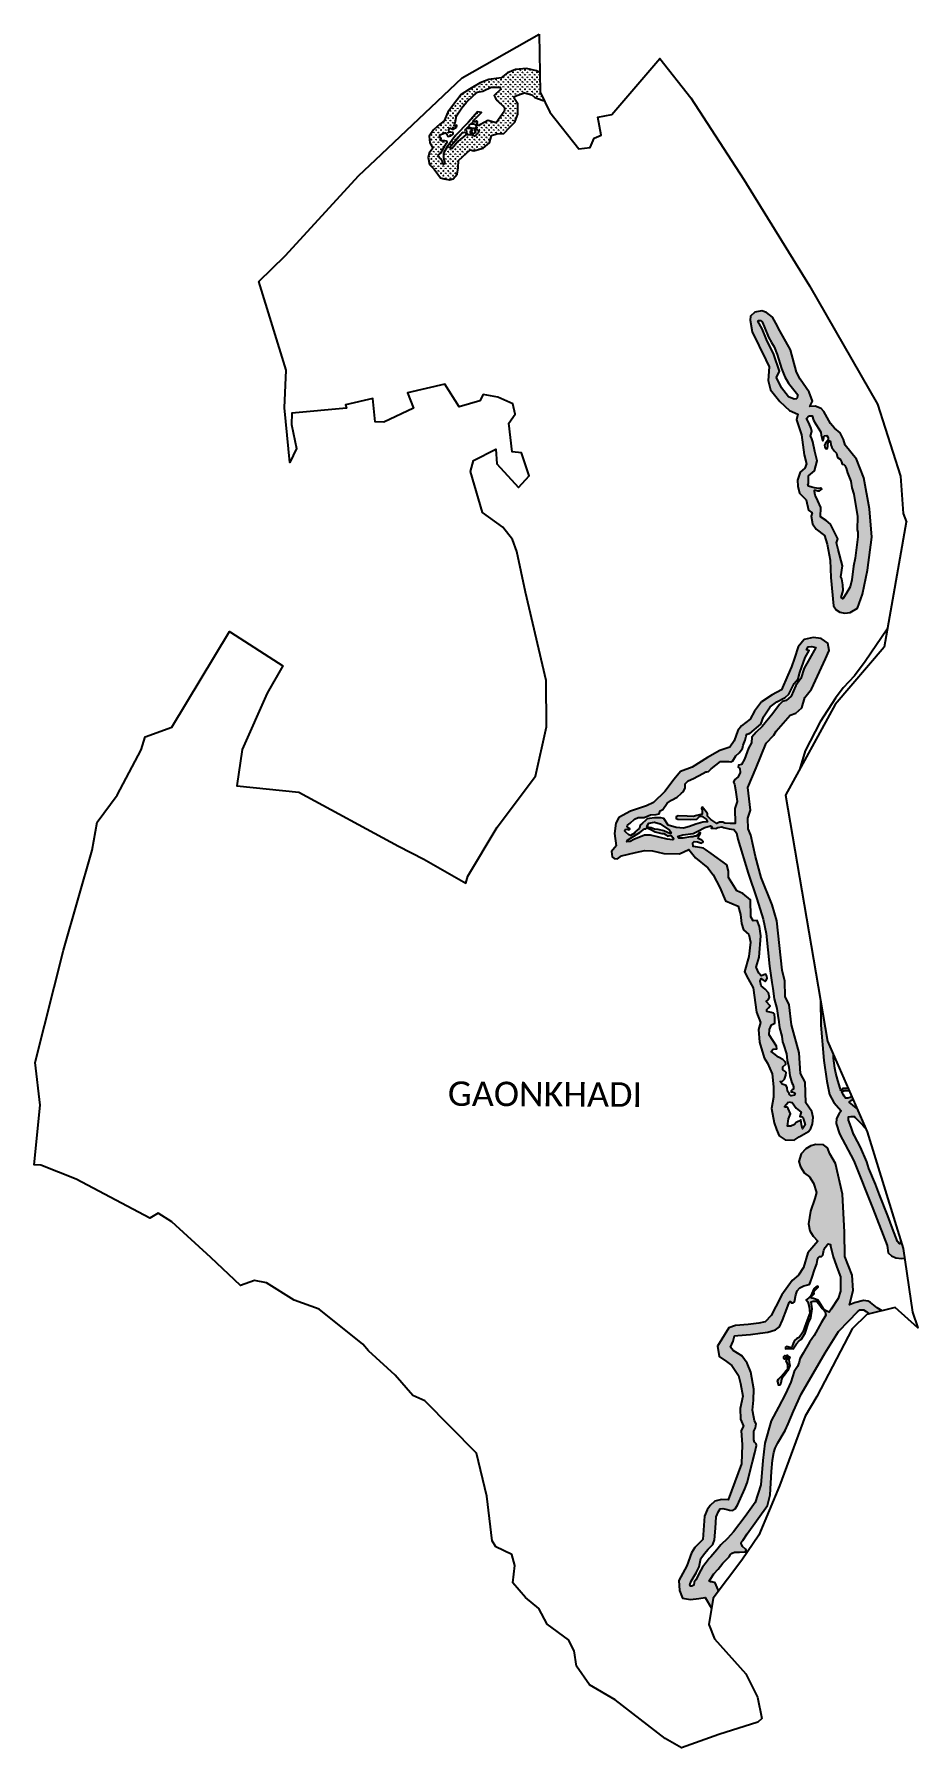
# Model space of a CAD drawing. Header units: metres. Extents: x 319662 to 323428, y 1852503 to 1859804.
import ezdxf

# ---------------------------------------------------------------- set-up
doc = ezdxf.new("R2010")
doc.units = ezdxf.units.M
for name, color, linetype in [('MANGROOVE BUFFER ZONE', 120, 'Continuous'), ('village', 3, 'Continuous'), ('VILLAGE NAME', 250, 'Continuous')]:
    doc.layers.add(name, color=color, linetype=linetype)
doc.styles.get("Standard").update_dxf_attribs({"font": 'simplex.shx'})

msp = doc.modelspace()

# ---------------------------------------------------------------- texts
at = {"layer": 'VILLAGE NAME', "insert": (321425.2, 1855342.3), "char_height": 104.042, "attachment_point": 1, "rotation": 359.67619}
msp.add_mtext_dynamic_manual_height_columns('{\\fCalibri|b0|i0|c0|p34;GAONKHADI}', width=1335.183, gutter_width=520.2, heights=[0], dxfattribs=at)

# ---------------------------------------------------------------- hatches: boundary and pattern name
at = {"layer": 'MANGROOVE BUFFER ZONE'}
h = msp.add_hatch(dxfattribs=at)
h.set_pattern_fill('GRASS', color=256, scale=0.57)
h.paths.add_polyline_path([(321817.2, 1859641.1), (321802.4, 1859648.9), (321760.6, 1859658.4), (321713.6, 1859653.7), (321678.8, 1859639.1), (321652.3, 1859618), (321599.8, 1859611.5), (321562.4, 1859597.4), (321517.8, 1859570.6), (321481.3, 1859547.9), (321445.4, 1859499.3), (321425.3, 1859471.9), (321409, 1859435.6), (321391.2, 1859420.9), (321363.5, 1859397.4), (321346, 1859370.5), (321348.8, 1859341.9), (321360.5, 1859318.1), (321346, 1859297.5), (321341.6, 1859278.5), (321346.1, 1859248.4), (321367.2, 1859229.7), (321394.1, 1859192.5), (321409.7, 1859188.3), (321431.4, 1859184.1), (321448, 1859187.4), (321464.8, 1859208.3), (321468.4, 1859235.6), (321470.6, 1859265.9), (321520.6, 1859312.1), (321535.5, 1859307.3), (321574.9, 1859319.3), (321602.2, 1859341.5), (321610.5, 1859373.3), (321634.3, 1859379.5), (321664.2, 1859381.8), (321689.5, 1859408.1), (321710.7, 1859429), (321723.1, 1859463.5), (321722.7, 1859507), (321705.7, 1859533.8), (321711.7, 1859539.7), (321734.2, 1859549.3), (321752.4, 1859553.9), (321782.9, 1859546.5), (321795.1, 1859535), (321831, 1859521.7), (321835.5, 1859522.4), (321818.7, 1859557.8)])
h.paths.add_polyline_path([(321649.8, 1859569), (321622.6, 1859542.8), (321628.2, 1859532.4), (321635.6, 1859522.1), (321665.3, 1859493.7), (321667.5, 1859488.5), (321664.9, 1859475.6), (321631.2, 1859426.7), (321595.5, 1859436.2), (321564.8, 1859419.3), (321557.3, 1859414.7), (321552.6, 1859416.2), (321549.4, 1859425.7), (321551.9, 1859430.5), (321549.8, 1859432.9), (321547.4, 1859434.3), (321545.7, 1859434.7), (321540.6, 1859430.8), (321534.3, 1859430.9), (321532.1, 1859433.7), (321539.9, 1859442.3), (321568.5, 1859470), (321551.7, 1859473), (321510.9, 1859427.6), (321456.9, 1859372.1), (321422.7, 1859324.8), (321406.7, 1859297.1), (321406.2, 1859279.2), (321408.9, 1859265.4), (321410.7, 1859263.5), (321411.6, 1859251.4), (321404.5, 1859249), (321402.1, 1859261.8), (321398.3, 1859270.5), (321391.4, 1859276.5), (321387.3, 1859281.4), (321381.7, 1859283.6), (321383.1, 1859288.8), (321394.6, 1859297.4), (321419.8, 1859339.9), (321422.5, 1859343.8), (321419.8, 1859348.9), (321411.9, 1859349.4), (321398.4, 1859349.9), (321391.6, 1859353.4), (321396.3, 1859360.1), (321395.1, 1859363.2), (321390.2, 1859367.5), (321390.7, 1859375.3), (321412.9, 1859384.1), (321418.6, 1859379.8), (321420.5, 1859376.2), (321423.4, 1859372.3), (321427, 1859368.8), (321437.3, 1859370.7), (321446.3, 1859376.8), (321448.3, 1859379.6), (321447.3, 1859383.6), (321445.3, 1859385.8), (321438.2, 1859386.9), (321431.8, 1859386.6), (321429.7, 1859392.9), (321429.8, 1859399.6), (321432.5, 1859404.2), (321435.8, 1859404.2), (321444.3, 1859399.2), (321448.3, 1859399.7), (321462.1, 1859408.5), (321462.7, 1859414.7), (321459.4, 1859416.2), (321456.1, 1859412.5), (321451.4, 1859413.3), (321453.3, 1859420.3), (321456.4, 1859426.8), (321462, 1859456.7), (321484.8, 1859490.6), (321505, 1859514.3), (321534.9, 1859543.4), (321551.6, 1859556.9), (321573.6, 1859560.9), (321609.3, 1859579), (321648.1, 1859579)], flags=16)
h.paths.add_polyline_path([(321543, 1859418.5), (321545.2, 1859414.2), (321545, 1859408.9), (321542.9, 1859403.8), (321537.1, 1859403.1), (321528.1, 1859403), (321520.6, 1859405.7), (321514.7, 1859409.5), (321516, 1859416.8), (321519.7, 1859419.8), (321522.8, 1859422), (321528.4, 1859422.5), (321533.9, 1859421.9), (321538.6, 1859420.8)], flags=16)
h.paths.add_polyline_path([(321554.7, 1859393.9), (321556.8, 1859387.1), (321543.8, 1859374), (321538.2, 1859369.8), (321532.8, 1859372.2), (321533.4, 1859380), (321536.1, 1859382), (321543.9, 1859386.9), (321540.1, 1859394.1), (321543.5, 1859398.5), (321549.8, 1859398.4)], flags=16)
h.paths.add_polyline_path([(321525.5, 1859397.8), (321527, 1859394.6), (321526.8, 1859391.3), (321523.4, 1859390.9), (321520.1, 1859389.4), (321520.3, 1859385), (321527.9, 1859382.8), (321531.1, 1859376.6), (321528.4, 1859374.2), (321524.4, 1859376), (321517.2, 1859375.5), (321508.6, 1859374.9), (321505.8, 1859383.6), (321505.3, 1859389.5), (321501.1, 1859395.5), (321501.1, 1859400.3), (321503.8, 1859402.9), (321517.8, 1859403.8)], flags=16)
h.paths.add_polyline_path([(321502.6, 1859384.7), (321501.4, 1859376.2), (321469.1, 1859347.9), (321442.7, 1859317.7), (321431.6, 1859321), (321456.1, 1859350.4), (321486.4, 1859384.7), (321496.3, 1859387.3)], flags=16)
h = msp.add_hatch(dxfattribs=at)
h.set_pattern_fill('GRASS', color=256, scale=0.57)
h.paths.add_polyline_path([(322704.1, 1856594), (322739.7, 1856678.7), (322782.6, 1856783.9), (322815.2, 1856817.7), (322824, 1856834.1), (322883.7, 1856902.7), (322907.9, 1856911.9), (322934.4, 1856933.3), (322947.3, 1856977.6), (322975.4, 1857013.6), (323035, 1857142.2), (323050.5, 1857177.7), (323044.2, 1857210.1), (323016.7, 1857228.7), (322982.3, 1857233.5), (322943.6, 1857225.8), (322918.1, 1857194), (322902.3, 1857146), (322889.5, 1857108.8), (322873.7, 1857073.8), (322847.1, 1857011.3), (322807.9, 1856989.1), (322762.3, 1856959.7), (322731.9, 1856919.7), (322713.6, 1856885.6), (322677.2, 1856857.6), (322661, 1856837.6), (322646, 1856793.9), (322626.9, 1856765.9), (322584, 1856751.5), (322531.5, 1856721.7), (322466.9, 1856681.8), (322416.8, 1856663), (322389.7, 1856630.6), (322349.5, 1856577.9), (322301, 1856529.9), (322272, 1856516.7), (322204.2, 1856494.3), (322154.4, 1856466.8), (322141.4, 1856442.8), (322135.2, 1856398.1), (322142.9, 1856345.7), (322122.6, 1856321.7), (322126, 1856299), (322134, 1856291.7), (322148.1, 1856290.4), (322164.6, 1856303.6), (322225.2, 1856317), (322264.1, 1856325.5), (322297.1, 1856325.3), (322345.6, 1856312.9), (322413.2, 1856311.3), (322452.7, 1856329.7), (322480.6, 1856295.4), (322533.6, 1856251.8), (322556.2, 1856223.1), (322584.5, 1856167.9), (322609, 1856112.2), (322662.4, 1856089), (322672.3, 1856052.7), (322676.1, 1856014.4), (322686, 1855988.2), (322707.8, 1855968.8), (322715.8, 1855935.7), (322708, 1855874.5), (322690.3, 1855808.5), (322704.8, 1855778.8), (322726.5, 1855741.3), (322740.8, 1855637.7), (322758, 1855593.4), (322749.5, 1855563), (322753.5, 1855508.9), (322773.2, 1855442.3), (322788, 1855420.1), (322807.9, 1855374.8), (322812.7, 1855319.3), (322812.9, 1855275.6), (322804.1, 1855226.8), (322816.3, 1855165.8), (322826.5, 1855137.2), (322836.8, 1855110.3), (322863.2, 1855093.4), (322900.9, 1855091.7), (322922.6, 1855105.5), (322961.9, 1855128.1), (322972.5, 1855141.3), (322980.1, 1855161.6), (322981.8, 1855188.7), (322977, 1855214.5), (322951.5, 1855251.3), (322948.8, 1855338.8), (322928.1, 1855376.2), (322922.1, 1855463.9), (322889.4, 1855582.7), (322880.6, 1855668.8), (322863.2, 1855704.5), (322862, 1855770), (322850.7, 1855816.1), (322827.8, 1856025.8), (322807.4, 1856094.4), (322761, 1856210.6), (322736.8, 1856300.6), (322716.5, 1856391.4), (322704.6, 1856418.3), (322704.3, 1856463.8), (322715.5, 1856498.2)])
h.paths.add_polyline_path([(322657.8, 1856534.6), (322648.7, 1856505.5), (322649.8, 1856441.2), (322628.9, 1856440.7), (322606.2, 1856442.1), (322596.9, 1856446.4), (322582.8, 1856446.3), (322572.2, 1856441.6), (322563.6, 1856446.2), (322546.7, 1856458.2), (322532.5, 1856472.4), (322531.5, 1856482.4), (322526.5, 1856490.5), (322515.5, 1856505.7), (322511.6, 1856510.1), (322507.5, 1856509.5), (322506.8, 1856505.3), (322509.6, 1856500.3), (322508.5, 1856480.7), (322486.7, 1856475.9), (322471.2, 1856470.9), (322444.8, 1856472.2), (322406.4, 1856473.4), (322398.7, 1856469.1), (322398.3, 1856461.8), (322405.1, 1856459.1), (322460.8, 1856457.9), (322486, 1856459.5), (322493.1, 1856466), (322500.7, 1856472.7), (322507.2, 1856472.8), (322513.7, 1856468.8), (322526.4, 1856459.7), (322531.3, 1856448.3), (322512.2, 1856446.7), (322482, 1856438.9), (322454.6, 1856428.1), (322428.9, 1856421.1), (322397.8, 1856423.5), (322363.5, 1856434.7), (322345.3, 1856462.6), (322333.6, 1856464.8), (322306.5, 1856465.4), (322284.9, 1856462.6), (322274.3, 1856460.5), (322267.2, 1856454.3), (322255.3, 1856442.7), (322244.9, 1856433.6), (322242.5, 1856421.1), (322230.2, 1856411.9), (322226, 1856407.6), (322220.9, 1856399.9), (322203.6, 1856390.6), (322196.1, 1856393.1), (322184, 1856404.9), (322179.1, 1856409.1), (322181.4, 1856415.6), (322189.2, 1856416.9), (322198.6, 1856414.8), (322200.7, 1856416.6), (322197.8, 1856421.8), (322190, 1856427.5), (322190.5, 1856434.5), (322201.7, 1856442.6), (322220.2, 1856459.8), (322236.6, 1856467.1), (322261.6, 1856466), (322288.7, 1856477.7), (322312.6, 1856480.1), (322325.4, 1856482.7), (322330.7, 1856494.4), (322342, 1856501.2), (322360, 1856527.1), (322378.8, 1856540.2), (322402.4, 1856553.5), (322421.5, 1856570.2), (322427.5, 1856575.5), (322436.1, 1856592.2), (322436.9, 1856609.5), (322449.8, 1856622.3), (322472.3, 1856632.2), (322511.7, 1856654.6), (322524.2, 1856661.5), (322528.4, 1856661.8), (322535.8, 1856662), (322547.9, 1856673.6), (322587.3, 1856705.6), (322603.4, 1856705.4), (322622.2, 1856705), (322631.2, 1856703.8), (322639.3, 1856708.6), (322652.5, 1856728.8), (322666.9, 1856742.3), (322680.7, 1856761.2), (322684.3, 1856774.8), (322692.5, 1856795.6), (322697.1, 1856812.6), (322699.5, 1856821.7), (322704.6, 1856823.8), (322707.9, 1856824.1), (322712.6, 1856824.4), (322758.8, 1856863.7), (322771.2, 1856895.5), (322799.5, 1856937.9), (322827.6, 1856959.7), (322863, 1856977.5), (322878.6, 1856992.6), (322901.4, 1857037.9), (322919, 1857057.8), (322925.3, 1857084.8), (322947.6, 1857147.9), (322964.7, 1857178.1), (322953.5, 1857180.8), (322961.5, 1857193.6), (322976.6, 1857195.9), (322993.3, 1857190.8), (322966.1, 1857142.8), (322944.5, 1857102.5), (322930.3, 1857058.4), (322908.1, 1857028.8), (322888, 1856983.2), (322867.9, 1856965.8), (322851, 1856961.5), (322839, 1856948.2), (322810.1, 1856909.6), (322764.2, 1856855.1), (322739.4, 1856830.8), (322721.5, 1856808.3), (322719.2, 1856785.2), (322706.4, 1856761.9), (322689.1, 1856715.5), (322676.6, 1856692.8), (322663.5, 1856689.1), (322662, 1856681.8), (322670.3, 1856675.7), (322671.2, 1856658.4), (322662, 1856639.3), (322646.9, 1856626.5), (322642.9, 1856617.1), (322646.3, 1856608.3), (322650.7, 1856584.9)], flags=16)
h.paths.add_polyline_path([(322644.2, 1856415.9), (322654.9, 1856401), (322661.2, 1856374.2), (322705.4, 1856229.6), (322742.8, 1856119.5), (322769.3, 1856033.1), (322782.1, 1855973.1), (322795.5, 1855833.7), (322805.8, 1855763.4), (322810.6, 1855737.9), (322816.1, 1855694), (322827.3, 1855653.2), (322833.5, 1855613), (322834.8, 1855606.9), (322838.7, 1855570.2), (322848.7, 1855535.3), (322852.1, 1855510.5), (322855.9, 1855499.5), (322868.9, 1855459.4), (322872, 1855432.7), (322878.3, 1855403), (322882.9, 1855366.3), (322891, 1855336.2), (322896.3, 1855329.5), (322899, 1855318.7), (322898.3, 1855309.3), (322892.2, 1855306.6), (322888.7, 1855302.7), (322889.2, 1855296.5), (322896.7, 1855297.5), (322902.9, 1855293.3), (322905.4, 1855287.8), (322903.4, 1855284.1), (322888, 1855280.2), (322881.9, 1855285.8), (322879.6, 1855290.6), (322873, 1855301.2), (322871.8, 1855314.8), (322867.6, 1855325), (322849.9, 1855330.7), (322841.9, 1855341.2), (322851.5, 1855343.1), (322859.9, 1855352), (322865.6, 1855368.1), (322867.7, 1855379.9), (322861.4, 1855385.2), (322852.5, 1855391.2), (322853, 1855403.6), (322865.8, 1855415.8), (322864.4, 1855423.5), (322852.7, 1855435.1), (322835.1, 1855444.8), (322814.8, 1855460.5), (322803, 1855469), (322812, 1855479.4), (322827.1, 1855481.5), (322825.4, 1855492.2), (322795.2, 1855540), (322796.7, 1855563.8), (322805.4, 1855582.8), (322819.2, 1855590.3), (322819.3, 1855611.2), (322817.4, 1855628.9), (322813.4, 1855632.7), (322803.6, 1855635.4), (322784.5, 1855640.4), (322784.5, 1855649.2), (322791.7, 1855655.5), (322799.4, 1855664.4), (322781.9, 1855682.8), (322790.8, 1855690), (322796.4, 1855699.3), (322791.5, 1855719), (322778.2, 1855735.6), (322760.8, 1855749.2), (322756.8, 1855769), (322761.1, 1855780.4), (322767.2, 1855774.3), (322778.4, 1855767.3), (322782.4, 1855771.7), (322785.6, 1855782.1), (322785.4, 1855790.8), (322780.7, 1855798.9), (322760.2, 1855792.2), (322750.4, 1855803.4), (322739.3, 1855828.7), (322751.8, 1855871), (322759.8, 1855962), (322753.6, 1856001.6), (322743.4, 1856027.3), (322726, 1856026.9), (322717.1, 1856043.3), (322714.9, 1856115.2), (322682.5, 1856142.3), (322656.3, 1856154.3), (322621.5, 1856211.1), (322620.7, 1856237.4), (322614.6, 1856264.5), (322546.9, 1856313.4), (322523.4, 1856331), (322515, 1856336.1), (322480.7, 1856341.9), (322471.1, 1856343.6), (322469.8, 1856358.4), (322475.6, 1856364.1), (322488.9, 1856363.2), (322505.8, 1856357.8), (322511, 1856360.4), (322513.1, 1856364.5), (322508.1, 1856370.8), (322491.5, 1856377.8), (322494.3, 1856387.9), (322500.1, 1856396.4), (322501.7, 1856401.6), (322497.4, 1856400.9), (322489.4, 1856391.4), (322482.4, 1856387), (322478.3, 1856386.7), (322469, 1856385), (322459.7, 1856383.8), (322426.4, 1856379.2), (322409.5, 1856379.2), (322403.7, 1856385.3), (322427, 1856392.9), (322470.3, 1856399.2), (322490.1, 1856408.8), (322520.9, 1856423.8), (322544.5, 1856431.8), (322549.8, 1856428), (322547.9, 1856421.9), (322555.9, 1856420.8), (322567.5, 1856420.4), (322576.4, 1856424), (322592.7, 1856426.8), (322600.1, 1856423.7), (322623.9, 1856417.9)], flags=16)
h.paths.add_polyline_path([(322376.3, 1856403.4), (322373.6, 1856397), (322346.3, 1856410.2), (322321.6, 1856415.1), (322305.4, 1856416.7), (322291.7, 1856422.6), (322281.7, 1856424.4), (322276.8, 1856424.8), (322273.3, 1856428.8), (322281.2, 1856442.2), (322306, 1856446.3), (322329.5, 1856440), (322369.2, 1856413.2)], flags=16)
h.paths.add_polyline_path([(322384.6, 1856381.6), (322386.2, 1856378.9), (322386.5, 1856374.8), (322383.2, 1856372), (322359.3, 1856374.2), (322289.5, 1856391.2), (322263.8, 1856391.3), (322218.1, 1856373.4), (322202, 1856364), (322188.6, 1856363.7), (322190.3, 1856370.8), (322210.6, 1856383.2), (322243.5, 1856402.8), (322263.5, 1856418.8), (322269.6, 1856418.4), (322275, 1856422.1), (322290, 1856416.1), (322308.9, 1856405.4), (322320.4, 1856403.1), (322337.4, 1856398.8), (322345.7, 1856398.8), (322352.8, 1856394.5), (322361.1, 1856387.4), (322368.4, 1856390.5), (322378.8, 1856388.4)], flags=16)
h.paths.add_polyline_path([(322876.9, 1855255.4), (322893.5, 1855252.5), (322910, 1855228.6), (322930.7, 1855210.6), (322925.7, 1855192.5), (322934, 1855190.8), (322939, 1855186.6), (322941.4, 1855180.1), (322945.6, 1855167.1), (322948.7, 1855157.4), (322937.5, 1855139.8), (322931.9, 1855158.2), (322930.4, 1855178.6), (322921.5, 1855173.3), (322910.2, 1855166.5), (322903.4, 1855158.2), (322887.4, 1855151.4), (322872.3, 1855151.9), (322877.3, 1855182.2), (322885.9, 1855204.1), (322876.2, 1855226.6), (322871.7, 1855231.9), (322864, 1855231.9), (322860.7, 1855235.7)], flags=16)
h.paths.add_polyline_path([(323222.1, 1857781.8), (323198.6, 1857913.3), (323166.9, 1857994.2), (323119.1, 1858053.7), (323112.3, 1858077.2), (323098.1, 1858106.4), (323073, 1858125.2), (323055.8, 1858145.7), (323027.8, 1858197.2), (323016.2, 1858209.9), (322990.2, 1858218.7), (322967.6, 1858218.4), (322979.5, 1858240.5), (322965.8, 1858278.9), (322927.1, 1858334.6), (322911.1, 1858363.6), (322885.2, 1858459.2), (322839.6, 1858540), (322823.8, 1858572.6), (322808.7, 1858597.9), (322783.7, 1858618.5), (322763.3, 1858626), (322733.7, 1858619.2), (322715.4, 1858602.4), (322713.1, 1858585.5), (322722.8, 1858535.4), (322780.3, 1858417.4), (322794.9, 1858387.2), (322791, 1858329.1), (322800.3, 1858289.5), (322839.6, 1858239.2), (322881.9, 1858200.3), (322917.4, 1858185.8), (322910.8, 1858161.5), (322932.1, 1858097.8), (322943.8, 1858011.4), (322953.5, 1857974), (322946.9, 1857954.5), (322927.6, 1857937.9), (322915.3, 1857904.1), (322916.9, 1857878.5), (322924.1, 1857848.5), (322952.2, 1857820.8), (322962.3, 1857775.6), (322977.9, 1857765.1), (322973.4, 1857751.3), (322979.3, 1857717.4), (322994.8, 1857695.2), (323031.1, 1857668.9), (323041.4, 1857630.9), (323054.4, 1857562.7), (323058.3, 1857488.7), (323068.4, 1857369.3), (323080.1, 1857351.4), (323096.7, 1857342), (323117.7, 1857337.3), (323139.9, 1857340.6), (323170.9, 1857358.2), (323192.1, 1857417.6), (323214.4, 1857521.2), (323232.2, 1857660.7)])
h.paths.add_polyline_path([(323170.6, 1857749.6), (323170.2, 1857691.8), (323172.8, 1857681.9), (323172.4, 1857662.1), (323161.6, 1857572.2), (323154.2, 1857537.8), (323146.6, 1857479.7), (323140.4, 1857449.6), (323124.7, 1857422.4), (323109.3, 1857397.9), (323101.7, 1857404.7), (323109.6, 1857433.9), (323109.3, 1857457.9), (323104.9, 1857484.2), (323100.5, 1857492.7), (323107.6, 1857538.8), (323088.2, 1857609.3), (323081.1, 1857636.7), (323086.8, 1857653.5), (323056, 1857717.1), (323037.9, 1857732.2), (323013.9, 1857747.3), (323015.7, 1857788.2), (323002, 1857816), (322991.3, 1857840.4), (322987.5, 1857855.5), (322987.6, 1857861.3), (322992, 1857861.2), (323002.2, 1857858.7), (323009.7, 1857859.1), (323014.8, 1857862.5), (323019.6, 1857865.5), (323018.2, 1857868.1), (323013.2, 1857869.6), (323004.9, 1857869.1), (322987.9, 1857872), (322976.1, 1857873.9), (322962.6, 1857879.1), (322958.9, 1857886.4), (322962.4, 1857889), (322962.8, 1857923.1), (322988.1, 1857943.3), (323000, 1857985.9), (322989.3, 1858026.2), (322980.2, 1858066.8), (322976.9, 1858080.5), (322970.6, 1858092.7), (322976.6, 1858111.5), (322973.9, 1858124.9), (322964, 1858148.5), (322953.6, 1858166.4), (322964.2, 1858177.6), (322977.9, 1858178.3), (322983.7, 1858159.6), (322993.3, 1858142.3), (323006.8, 1858122.8), (323015.4, 1858108), (323016.9, 1858095.8), (323021.5, 1858073), (323025.4, 1858072.7), (323027.1, 1858084.5), (323026.4, 1858088.2), (323028.5, 1858091.2), (323031.2, 1858093), (323039.9, 1858093.7), (323045, 1858087), (323046.9, 1858082.7), (323046.7, 1858075.9), (323042.2, 1858069.7), (323034.8, 1858061.9), (323031.3, 1858053), (323031.7, 1858045.1), (323035.6, 1858039), (323040.9, 1858038.1), (323043.5, 1858041.4), (323044.5, 1858049.1), (323045.4, 1858059.5), (323048.4, 1858066.8), (323052, 1858071.3), (323055.5, 1858068.1), (323057, 1858055.2), (323061.3, 1858043.4), (323071.4, 1858028.8), (323081.4, 1858018.8), (323086.2, 1858000), (323097.5, 1857994.2), (323103.2, 1857981.9), (323106.1, 1857972.6), (323113.4, 1857970.8), (323117.9, 1857966.5), (323123.5, 1857955.8), (323128, 1857934.8), (323143.3, 1857899.3), (323146.7, 1857870.7), (323155.9, 1857844.8)], flags=16)
h.paths.add_polyline_path([(322913.3, 1858250.9), (322900.9, 1858249.5), (322877.5, 1858259.1), (322847.2, 1858298.1), (322826.6, 1858341.2), (322838.5, 1858368.2), (322815.1, 1858439.2), (322784, 1858504), (322764.2, 1858549.4), (322746.2, 1858581.7), (322750.2, 1858584.1), (322758.4, 1858584.3), (322764.9, 1858579.2), (322773.8, 1858558.5), (322791.4, 1858512.8), (322805.1, 1858491), (322816, 1858472.1), (322829.1, 1858439.1), (322848, 1858380.2), (322861.6, 1858344.7), (322877.7, 1858318), (322917.4, 1858267.4)], flags=16)
h = msp.add_hatch(dxfattribs=at)
h.set_pattern_fill('GRASS', color=256, scale=0.57)
h.paths.add_polyline_path([(323158, 1855109.6), (323153.7, 1855117.9), (323143.9, 1855146.5), (323132.8, 1855176.6), (323132.3, 1855191.9), (323142.4, 1855192.1), (323158.4, 1855193.1), (323161.2, 1855188.3), (323194.6, 1855156), (323204.7, 1855144.6), (323169.4, 1855225.3), (323166.5, 1855227.8), (323135.6, 1855253.9), (323145.4, 1855262.7), (323151.9, 1855265.2), (323145.8, 1855279.2), (323139.8, 1855273.6), (323130, 1855271.1), (323120, 1855271.3), (323114.7, 1855278.9), (323110.7, 1855285.7), (323106.9, 1855291.4), (323104.1, 1855297.5), (323112.8, 1855301.4), (323117.3, 1855303.7), (323131.5, 1855303.5), (323135.5, 1855302.6), (323130.8, 1855313.5), (323123.2, 1855311.3), (323109, 1855311.4), (323104.8, 1855305.4), (323100.5, 1855303.5), (323098.5, 1855306.5), (323096.9, 1855312.9), (323087, 1855345.4), (323078.4, 1855377.8), (323075.2, 1855397.9), (323069.2, 1855441.4), (323068.6, 1855455.2), (323043.3, 1855513.1), (323013, 1855690.6), (323014.8, 1855581.8), (323027.7, 1855431), (323040.6, 1855343.5), (323051.8, 1855286.3), (323070.8, 1855251.8), (323101.9, 1855217.4), (323092, 1855203.2), (323081.6, 1855184.5), (323080.1, 1855162.6), (323095, 1855118.4), (323155.2, 1855003.9), (323236.6, 1854800.9), (323297.7, 1854643), (323302.5, 1854612.2), (323316.2, 1854598.7), (323334.9, 1854591), (323359.5, 1854587.3), (323372.3, 1854589.7), (323366.5, 1854629.7), (323354.7, 1854667.6), (323355, 1854664.3), (323354.4, 1854651.9), (323352.2, 1854650.5), (323346.9, 1854653.2), (323342.4, 1854660.3), (323321.2, 1854716.1), (323300.2, 1854769.3), (323265.6, 1854859.3), (323248.6, 1854903.8), (323219, 1854971.2), (323211.2, 1854999), (323184.7, 1855061.9)])
h = msp.add_hatch(dxfattribs=at)
h.set_pattern_fill('GRASS', color=256, scale=0.57)
h.paths.add_polyline_path([(322886.8, 1854060.2), (322864.9, 1854011), (322834.3, 1853953.6), (322803, 1853895.2), (322776.8, 1853801.3), (322767.2, 1853726.5), (322759.4, 1853623.7), (322734.7, 1853547.8), (322692.5, 1853488.5), (322642.4, 1853423.6), (322616.5, 1853394.2), (322588.3, 1853368.2), (322572, 1853345.7), (322546, 1853315.9), (322539.4, 1853309.4), (322525.9, 1853292.7), (322510.8, 1853272.6), (322504.1, 1853259), (322482.7, 1853218.2), (322475.2, 1853208.3), (322474, 1853195), (322465.3, 1853191.5), (322459.7, 1853191.8), (322455.9, 1853197.6), (322462.5, 1853213), (322484, 1853248.2), (322496.6, 1853274), (322504.1, 1853308.9), (322518.7, 1853331.3), (322535.4, 1853348.5), (322554.1, 1853369.3), (322561.9, 1853389.2), (322565.7, 1853438.1), (322569.5, 1853486.7), (322578.2, 1853510.2), (322586.4, 1853521.4), (322597.4, 1853522.1), (322616.4, 1853517.6), (322625.2, 1853514.7), (322640.2, 1853514.1), (322649.4, 1853520.6), (322660, 1853536.5), (322691.3, 1853606.3), (322700.6, 1853631.9), (322723.9, 1853720.5), (322734.3, 1853759.4), (322740.2, 1853790.7), (322739.4, 1853798), (322732, 1853805.4), (322729, 1853815.5), (322729.1, 1853851.5), (322736.4, 1853866.2), (322739.4, 1853883.4), (322732.9, 1853895.6), (322729.2, 1853911.9), (322724.1, 1853941.8), (322727.5, 1853983.3), (322729.2, 1854030.9), (322716, 1854103.3), (322700.6, 1854141.2), (322678.7, 1854172.5), (322641.3, 1854195.5), (322630.4, 1854210.2), (322640.7, 1854236), (322646.5, 1854258.4), (322660.6, 1854260.1), (322715, 1854264.2), (322755.8, 1854269.7), (322788.7, 1854273.1), (322822, 1854284.1), (322839.1, 1854297.1), (322851.7, 1854324.2), (322869.7, 1854373), (322880.4, 1854400.3), (322884.7, 1854405.6), (322888.3, 1854399.2), (322897.1, 1854398.6), (322902.5, 1854403), (322908.9, 1854432.4), (322914.3, 1854450.4), (322925.8, 1854463), (322943, 1854470.9), (322964.6, 1854477.4), (322970.2, 1854483.6), (322980.1, 1854512.3), (322986.3, 1854535.7), (322991.8, 1854550.5), (322997.6, 1854565.5), (323000.2, 1854583.5), (323004.6, 1854592), (323009.6, 1854596.8), (323017.9, 1854596.6), (323023.7, 1854601.5), (323028.2, 1854622.9), (323033.1, 1854634.5), (323043.1, 1854646.7), (323046.7, 1854650.2), (323055.5, 1854647.8), (323056.8, 1854644.8), (323056.9, 1854641.7), (323067.5, 1854594.8), (323088.1, 1854538.7), (323098.6, 1854509.6), (323099.2, 1854448.6), (323089.5, 1854416.6), (323059.6, 1854371.1), (323050, 1854359.3), (323040.4, 1854363), (323029.6, 1854369.4), (323008.3, 1854403), (323004.8, 1854408.7), (322999.3, 1854411.5), (322988.4, 1854416), (322983.1, 1854417), (322976.2, 1854419.1), (322973.1, 1854419.8), (322973, 1854423.1), (322979.3, 1854430), (322984.9, 1854435.1), (322987.1, 1854437.3), (322985.9, 1854440), (322984.2, 1854441.9), (322986.7, 1854448.1), (322992.1, 1854454.6), (323000.9, 1854462.2), (323003.8, 1854465.4), (323003.1, 1854468.6), (323001.5, 1854469.5), (322999.8, 1854469), (322996.7, 1854467.3), (322993.8, 1854465.6), (322988.9, 1854462.5), (322985.4, 1854458.4), (322977.2, 1854437.9), (322972.7, 1854428.8), (322964.1, 1854419.9), (322956.6, 1854414.8), (322951.9, 1854411.9), (322960.1, 1854402.3), (322965.5, 1854382.1), (322968.8, 1854354.1), (322952.3, 1854313.3), (322938.2, 1854273.5), (322922.2, 1854251.6), (322912.2, 1854246.5), (322903.4, 1854238.7), (322899.9, 1854232.1), (322897.6, 1854224.8), (322893.2, 1854214.1), (322891, 1854207), (322884.1, 1854208.4), (322869.2, 1854212.4), (322864.2, 1854209.2), (322864.8, 1854203), (322872.7, 1854203.6), (322886, 1854203.6), (322896.8, 1854202.8), (322910.9, 1854224.2), (322922.3, 1854236.6), (322931.6, 1854242.6), (322947.6, 1854270.1), (322962.1, 1854312.8), (322972.1, 1854334.3), (322977.7, 1854373.3), (322974.3, 1854402.3), (322982.8, 1854406), (322997.1, 1854405.7), (323007, 1854394.8), (323020.1, 1854374.4), (323032.9, 1854360.5), (323035.8, 1854346.8), (323016, 1854313), (322986.9, 1854260), (322967, 1854231.7), (322939.5, 1854184.7), (322925.9, 1854160.1), (322922.3, 1854145.4), (322915.1, 1854128), (322902, 1854105.7)], flags=16)
h.paths.add_polyline_path([(322864, 1854095.5), (322848.8, 1854076.6), (322847.4, 1854072.5), (322845.1, 1854056.2), (322842.7, 1854051.6), (322840.1, 1854047.3), (322834.4, 1854048.2), (322833.1, 1854058.1), (322830.3, 1854066.5), (322834.5, 1854074), (322843.9, 1854083.1), (322856.7, 1854097.8), (322866.4, 1854108.6), (322873.7, 1854117.5), (322874.5, 1854133.9), (322871.9, 1854143.1), (322866.7, 1854150.6), (322868.7, 1854156.2), (322875, 1854162.4), (322878.2, 1854169.7), (322881.8, 1854169.1), (322882.3, 1854165.6), (322878.8, 1854158.8), (322879.7, 1854144.8), (322882.3, 1854131.7), (322874.2, 1854110.8)], flags=16)
h.paths.add_polyline_path([(322861.5, 1854159), (322857.1, 1854162.1), (322857.6, 1854170.7), (322861.6, 1854173.8), (322865.3, 1854173.4), (322868.4, 1854173.7), (322871, 1854176), (322873.4, 1854176), (322871.5, 1854171.4), (322868.9, 1854167.5)], flags=16)
h.paths.add_polyline_path([(323211, 1854349.5), (323275.8, 1854365.2), (323254.7, 1854378), (323227.1, 1854400.6), (323216.4, 1854406.5), (323196.5, 1854408), (323158.4, 1854398.5), (323137.9, 1854390.4), (323152.9, 1854450.9), (323148.4, 1854517.1), (323116.7, 1854595.6), (323115.9, 1854700), (323107.1, 1854862), (323078.2, 1854992.4), (323053.6, 1855033.5), (323043.5, 1855059.8), (323026.1, 1855071.6), (322993, 1855072.7), (322973, 1855067.5), (322951.5, 1855055.5), (322930.9, 1855033.2), (322921.9, 1855000.7), (322928.7, 1854978.6), (322945.6, 1854951.5), (322967.3, 1854936), (322983.9, 1854908.7), (322997, 1854869.4), (322989.9, 1854842.8), (322971.1, 1854789.7), (322962, 1854734.8), (322968.6, 1854704.9), (322981.8, 1854682.4), (323002.1, 1854661.8), (322959.3, 1854612.1), (322940.8, 1854549.8), (322919.3, 1854517.2), (322892.1, 1854493.8), (322849.2, 1854433.3), (322823.1, 1854383.5), (322803.9, 1854344.7), (322778.4, 1854317.4), (322750.3, 1854312), (322705.9, 1854305.7), (322650.8, 1854302.7), (322623.3, 1854292.2), (322574.2, 1854213.8), (322581.1, 1854170.4), (322612.4, 1854149.4), (322636.2, 1854132.3), (322664.3, 1854088.7), (322672.2, 1854054.4), (322682, 1854001.7), (322671.5, 1853947.8), (322673.2, 1853903.5), (322685.1, 1853873.2), (322675.3, 1853854.3), (322680, 1853793.2), (322676.5, 1853712.9), (322620.3, 1853558.9), (322591.2, 1853561.1), (322563.6, 1853553.8), (322542.9, 1853535.3), (322530.7, 1853516.4), (322519.3, 1853489.5), (322511.6, 1853390.5), (322478.2, 1853356.3), (322463.8, 1853333.9), (322443.1, 1853278.1), (322409.6, 1853215.2), (322412.9, 1853173.5), (322425.1, 1853140.3), (322459.6, 1853134.4), (322494.4, 1853138.7), (322521.5, 1853143), (322548.7, 1853097.1), (322555.8, 1853140.6), (322677.6, 1853301.8), (322750.2, 1853408.5), (322839.1, 1853619.1), (322948.9, 1853916.5), (322997.9, 1853999.2), (323148.8, 1854288.3)])
h.paths.add_polyline_path([(323211, 1854349.5), (323221, 1854351.9), (323207.9, 1854361.2), (323196.2, 1854368.6), (323181.6, 1854368.3), (323171.9, 1854360.5), (323134.1, 1854322.6), (323090.5, 1854276.2), (323034.1, 1854186.2), (322931.5, 1854008.9), (322898.2, 1853937.2), (322875.6, 1853883.8), (322862.5, 1853854.2), (322832.2, 1853802.2), (322819.8, 1853779.5), (322814.5, 1853761.5), (322809.6, 1853728.7), (322805.1, 1853680.1), (322799, 1853580.2), (322787, 1853534.8), (322701.5, 1853414.1), (322682.4, 1853386.6), (322676.4, 1853380), (322675.2, 1853373), (322676.4, 1853370.7), (322680.8, 1853360.3), (322694.1, 1853349.4), (322696.9, 1853344.8), (322694.4, 1853337.9), (322668.1, 1853336.6), (322646.5, 1853335.6), (322637.3, 1853331.8), (322630.3, 1853327), (322623.7, 1853316.3), (322597.8, 1853290.1), (322577.8, 1853264.4), (322559, 1853243.3), (322543.3, 1853220), (322539.6, 1853212.4), (322544.5, 1853209.5), (322550.9, 1853210.4), (322564.6, 1853205.6), (322578, 1853175.6), (322579.2, 1853171.5), (322677.6, 1853301.8), (322750.2, 1853408.5), (322839.1, 1853619.1), (322948.9, 1853916.5), (322997.9, 1853999.2), (323148.8, 1854288.3)])

# ---------------------------------------------------------------- linework, layer by layer
at = {"color": 3, "flags": 128}
msp.add_lwpolyline([(321486.5, 1859619), (321814.1, 1859804)], dxfattribs=at)
at = {"layer": 'MANGROOVE BUFFER ZONE', "flags": 128}
for points in [[(321817.2, 1859641.1), (321802.4, 1859648.9), (321760.6, 1859658.4), (321713.6, 1859653.7), (321678.8, 1859639.1), (321652.3, 1859618), (321599.8, 1859611.5), (321562.4, 1859597.4), (321517.8, 1859570.6), (321481.3, 1859547.9), (321445.4, 1859499.3), (321425.3, 1859471.9), (321409, 1859435.6), (321391.2, 1859420.9), (321363.5, 1859397.4), (321346, 1859370.5), (321348.8, 1859341.9), (321360.5, 1859318.1), (321346, 1859297.5), (321341.6, 1859278.5), (321346.1, 1859248.4), (321367.2, 1859229.7), (321394.1, 1859192.5), (321409.7, 1859188.3), (321431.4, 1859184.1), (321448, 1859187.4), (321464.8, 1859208.3), (321468.4, 1859235.6), (321470.6, 1859265.9), (321520.6, 1859312.1), (321535.5, 1859307.3), (321574.9, 1859319.3), (321602.2, 1859341.5), (321610.5, 1859373.3), (321634.3, 1859379.5), (321664.2, 1859381.8), (321689.5, 1859408.1), (321710.7, 1859429), (321723.1, 1859463.5), (321722.7, 1859507), (321705.7, 1859533.8), (321711.7, 1859539.7), (321734.2, 1859549.3), (321752.4, 1859553.9), (321782.9, 1859546.5), (321795.1, 1859535), (321831, 1859521.7), (321835.5, 1859522.4)], [(323298.1, 1857269.7), (323204.7, 1857132), (323158.8, 1857069.8), (323109.8, 1857019.2), (323077.4, 1856975.3), (323011.9, 1856874.1), (322948.6, 1856751), (322923.4, 1856669.5)], [(323013, 1855690.6), (323014.8, 1855581.8), (323027.7, 1855431), (323040.6, 1855343.5), (323051.8, 1855286.3), (323070.8, 1855251.8), (323101.9, 1855217.4), (323092, 1855203.2), (323081.6, 1855184.5), (323080.1, 1855162.6), (323095, 1855118.4), (323155.2, 1855003.9), (323236.6, 1854800.9), (323297.7, 1854643), (323302.5, 1854612.2), (323316.2, 1854598.7), (323334.9, 1854591), (323359.5, 1854587.3), (323372.3, 1854589.7)], [(323130.8, 1855313.5), (323123.2, 1855311.3), (323109, 1855311.4), (323104.8, 1855305.4), (323100.5, 1855303.5), (323098.5, 1855306.5), (323096.9, 1855312.9), (323087, 1855345.4), (323078.4, 1855377.8), (323075.2, 1855397.9), (323069.2, 1855441.4), (323068.6, 1855455.2)], [(323145.8, 1855279.2), (323139.8, 1855273.6), (323130, 1855271.1), (323120, 1855271.3), (323114.7, 1855278.9), (323110.7, 1855285.7), (323106.9, 1855291.4), (323104.1, 1855297.5), (323112.8, 1855301.4), (323117.3, 1855303.7), (323131.5, 1855303.5), (323135.5, 1855302.6)], [(323169.4, 1855225.3), (323166.5, 1855227.8), (323135.6, 1855253.9), (323145.4, 1855262.7), (323151.9, 1855265.2)], [(323354.7, 1854667.6), (323355, 1854664.3), (323354.4, 1854651.9), (323352.2, 1854650.5), (323346.9, 1854653.2), (323342.4, 1854660.3), (323321.2, 1854716.1), (323300.2, 1854769.3), (323265.6, 1854859.3), (323248.6, 1854903.8), (323219, 1854971.2), (323211.2, 1854999), (323184.7, 1855061.9), (323158, 1855109.6), (323153.7, 1855117.9), (323143.9, 1855146.5), (323132.8, 1855176.6), (323132.3, 1855191.9), (323142.4, 1855192.1), (323158.4, 1855193.1), (323161.2, 1855188.3), (323194.6, 1855156), (323204.7, 1855144.6)], [(323275.8, 1854365.2), (323254.7, 1854378), (323227.1, 1854400.6), (323216.4, 1854406.5), (323196.5, 1854408), (323158.4, 1854398.5), (323137.9, 1854390.4), (323152.9, 1854450.9), (323148.4, 1854517.1), (323116.7, 1854595.6), (323115.9, 1854700), (323107.1, 1854862), (323078.2, 1854992.4), (323053.6, 1855033.5), (323043.5, 1855059.8), (323026.1, 1855071.6), (322993, 1855072.7), (322973, 1855067.5), (322951.5, 1855055.5), (322930.9, 1855033.2), (322921.9, 1855000.7), (322928.7, 1854978.6), (322945.6, 1854951.5), (322967.3, 1854936), (322983.9, 1854908.7), (322997, 1854869.4), (322989.9, 1854842.8), (322971.1, 1854789.7), (322962, 1854734.8), (322968.6, 1854704.9), (322981.8, 1854682.4), (323002.1, 1854661.8), (322959.3, 1854612.1), (322940.8, 1854549.8), (322919.3, 1854517.2), (322892.1, 1854493.8), (322849.2, 1854433.3), (322823.1, 1854383.5), (322803.9, 1854344.7), (322778.4, 1854317.4), (322750.3, 1854312), (322705.9, 1854305.7), (322650.8, 1854302.7), (322623.3, 1854292.2), (322574.2, 1854213.8), (322581.1, 1854170.4), (322612.4, 1854149.4), (322636.2, 1854132.3), (322664.3, 1854088.7), (322672.2, 1854054.4), (322682, 1854001.7), (322671.5, 1853947.8), (322673.2, 1853903.5), (322685.1, 1853873.2), (322675.3, 1853854.3), (322680, 1853793.2), (322676.5, 1853712.9), (322620.3, 1853558.9), (322591.2, 1853561.1), (322563.6, 1853553.8), (322542.9, 1853535.3), (322530.7, 1853516.4), (322519.3, 1853489.5), (322511.6, 1853390.5), (322478.2, 1853356.3), (322463.8, 1853333.9), (322443.1, 1853278.1), (322409.6, 1853215.2), (322412.9, 1853173.5), (322425.1, 1853140.3), (322459.6, 1853134.4), (322494.4, 1853138.7), (322521.5, 1853143), (322548.7, 1853097.1)], [(322579.2, 1853171.5), (322578, 1853175.6), (322564.6, 1853205.6), (322550.9, 1853210.4), (322544.5, 1853209.5), (322539.6, 1853212.4), (322543.3, 1853220), (322559, 1853243.3), (322577.8, 1853264.4), (322597.8, 1853290.1), (322623.7, 1853316.3), (322630.3, 1853327), (322637.3, 1853331.8), (322646.5, 1853335.6), (322668.1, 1853336.6), (322694.4, 1853337.9), (322696.9, 1853344.8), (322694.1, 1853349.4), (322680.8, 1853360.3), (322676.4, 1853370.7), (322675.2, 1853373), (322676.4, 1853380), (322682.4, 1853386.6), (322701.5, 1853414.1), (322787, 1853534.8), (322799, 1853580.2), (322805.1, 1853680.1), (322809.6, 1853728.7), (322814.5, 1853761.5), (322819.8, 1853779.5), (322832.2, 1853802.2), (322862.5, 1853854.2), (322875.6, 1853883.8), (322898.2, 1853937.2), (322931.5, 1854008.9), (323034.1, 1854186.2), (323090.5, 1854276.2), (323134.1, 1854322.6), (323171.9, 1854360.5), (323181.6, 1854368.3), (323196.2, 1854368.6), (323207.9, 1854361.2), (323221, 1854351.9)]]:
    msp.add_lwpolyline(points, dxfattribs=at)
for points in [[(321665.3, 1859493.7), (321667.5, 1859488.5), (321664.9, 1859475.6), (321631.2, 1859426.7), (321595.5, 1859436.2), (321564.8, 1859419.3), (321557.3, 1859414.7), (321552.6, 1859416.2), (321549.4, 1859425.7), (321551.9, 1859430.5), (321549.8, 1859432.9), (321547.4, 1859434.3), (321545.7, 1859434.7), (321540.6, 1859430.8), (321534.3, 1859430.9), (321532.1, 1859433.7), (321539.9, 1859442.3), (321568.5, 1859470), (321551.7, 1859473), (321510.9, 1859427.6), (321456.9, 1859372.1), (321422.7, 1859324.8), (321406.7, 1859297.1), (321406.2, 1859279.2), (321408.9, 1859265.4), (321410.7, 1859263.5), (321411.6, 1859251.4), (321404.5, 1859249), (321402.1, 1859261.8), (321398.3, 1859270.5), (321391.4, 1859276.5), (321387.3, 1859281.4), (321381.7, 1859283.6), (321383.1, 1859288.8), (321394.6, 1859297.4), (321419.8, 1859339.9), (321422.5, 1859343.8), (321419.8, 1859348.9), (321411.9, 1859349.4), (321398.4, 1859349.9), (321391.6, 1859353.4), (321396.3, 1859360.1), (321395.1, 1859363.2), (321390.2, 1859367.5), (321390.7, 1859375.3), (321412.9, 1859384.1), (321418.6, 1859379.8), (321420.5, 1859376.2), (321423.4, 1859372.3), (321427, 1859368.8), (321437.3, 1859370.7), (321446.3, 1859376.8), (321448.3, 1859379.6), (321447.3, 1859383.6), (321445.3, 1859385.8), (321438.2, 1859386.9), (321431.8, 1859386.6), (321429.7, 1859392.9), (321429.8, 1859399.6), (321432.5, 1859404.2), (321435.8, 1859404.2), (321444.3, 1859399.2), (321448.3, 1859399.7), (321462.1, 1859408.5), (321462.7, 1859414.7), (321459.4, 1859416.2), (321456.1, 1859412.5), (321451.4, 1859413.3), (321453.3, 1859420.3), (321456.4, 1859426.8), (321462, 1859456.7), (321484.8, 1859490.6), (321505, 1859514.3), (321534.9, 1859543.4), (321551.6, 1859556.9), (321573.6, 1859560.9), (321609.3, 1859579), (321648.1, 1859579), (321649.8, 1859569), (321622.6, 1859542.8), (321628.2, 1859532.4), (321635.6, 1859522.1)], [(321543, 1859418.5), (321545.2, 1859414.2), (321545, 1859408.9), (321542.9, 1859403.8), (321537.1, 1859403.1), (321528.1, 1859403), (321520.6, 1859405.7), (321514.7, 1859409.5), (321516, 1859416.8), (321519.7, 1859419.8), (321522.8, 1859422), (321528.4, 1859422.5), (321533.9, 1859421.9), (321538.6, 1859420.8)], [(321502.6, 1859384.7), (321501.4, 1859376.2), (321469.1, 1859347.9), (321442.7, 1859317.7), (321431.6, 1859321), (321456.1, 1859350.4), (321486.4, 1859384.7), (321496.3, 1859387.3)], [(321525.5, 1859397.8), (321527, 1859394.6), (321526.8, 1859391.3), (321523.4, 1859390.9), (321520.1, 1859389.4), (321520.3, 1859385), (321527.9, 1859382.8), (321531.1, 1859376.6), (321528.4, 1859374.2), (321524.4, 1859376), (321517.2, 1859375.5), (321508.6, 1859374.9), (321505.8, 1859383.6), (321505.3, 1859389.5), (321501.1, 1859395.5), (321501.1, 1859400.3), (321503.8, 1859402.9), (321517.8, 1859403.8)], [(321554.7, 1859393.9), (321556.8, 1859387.1), (321543.8, 1859374), (321538.2, 1859369.8), (321532.8, 1859372.2), (321533.4, 1859380), (321536.1, 1859382), (321543.9, 1859386.9), (321540.1, 1859394.1), (321543.5, 1859398.5), (321549.8, 1859398.4)], [(322990.2, 1858218.7), (322967.6, 1858218.4), (322979.5, 1858240.5), (322965.8, 1858278.9), (322927.1, 1858334.6), (322911.1, 1858363.6), (322885.2, 1858459.2), (322839.6, 1858540), (322823.8, 1858572.6), (322808.7, 1858597.9), (322783.7, 1858618.5), (322763.3, 1858626), (322733.7, 1858619.2), (322715.4, 1858602.4), (322713.1, 1858585.5), (322722.8, 1858535.4), (322780.3, 1858417.4), (322794.9, 1858387.2), (322791, 1858329.1), (322800.3, 1858289.5), (322839.6, 1858239.2), (322881.9, 1858200.3), (322917.4, 1858185.8), (322910.8, 1858161.5), (322932.1, 1858097.8), (322943.8, 1858011.4), (322953.5, 1857974), (322946.9, 1857954.5), (322927.6, 1857937.9), (322915.3, 1857904.1), (322916.9, 1857878.5), (322924.1, 1857848.5), (322952.2, 1857820.8), (322962.3, 1857775.6), (322977.9, 1857765.1), (322973.4, 1857751.3), (322979.3, 1857717.4), (322994.8, 1857695.2), (323031.1, 1857668.9), (323041.4, 1857630.9), (323054.4, 1857562.7), (323058.3, 1857488.7), (323068.4, 1857369.3), (323080.1, 1857351.4), (323096.7, 1857342), (323117.7, 1857337.3), (323139.9, 1857340.6), (323170.9, 1857358.2), (323192.1, 1857417.6), (323214.4, 1857521.2), (323232.2, 1857660.7), (323222.1, 1857781.8), (323198.6, 1857913.3), (323166.9, 1857994.2), (323119.1, 1858053.7), (323112.3, 1858077.2), (323098.1, 1858106.4), (323073, 1858125.2), (323055.8, 1858145.7), (323027.8, 1858197.2), (323016.2, 1858209.9)], [(322913.3, 1858250.9), (322900.9, 1858249.5), (322877.5, 1858259.1), (322847.2, 1858298.1), (322826.6, 1858341.2), (322838.5, 1858368.2), (322815.1, 1858439.2), (322784, 1858504), (322764.2, 1858549.4), (322746.2, 1858581.7), (322750.2, 1858584.1), (322758.4, 1858584.3), (322764.9, 1858579.2), (322773.8, 1858558.5), (322791.4, 1858512.8), (322805.1, 1858491), (322816, 1858472.1), (322829.1, 1858439.1), (322848, 1858380.2), (322861.6, 1858344.7), (322877.7, 1858318), (322917.4, 1858267.4)], [(322964.2, 1858177.6), (322977.9, 1858178.3), (322983.7, 1858159.6), (322993.3, 1858142.3), (323006.8, 1858122.8), (323015.4, 1858108), (323016.9, 1858095.8), (323021.5, 1858073), (323025.4, 1858072.7), (323027.1, 1858084.5), (323026.4, 1858088.2), (323028.5, 1858091.2), (323031.2, 1858093), (323039.9, 1858093.7), (323045, 1858087), (323046.9, 1858082.7), (323046.7, 1858075.9), (323042.2, 1858069.7), (323034.8, 1858061.9), (323031.3, 1858053), (323031.7, 1858045.1), (323035.6, 1858039), (323040.9, 1858038.1), (323043.5, 1858041.4), (323044.5, 1858049.1), (323045.4, 1858059.5), (323048.4, 1858066.8), (323052, 1858071.3), (323055.5, 1858068.1), (323057, 1858055.2), (323061.3, 1858043.4), (323071.4, 1858028.8), (323081.4, 1858018.8), (323086.2, 1858000), (323097.5, 1857994.2), (323103.2, 1857981.9), (323106.1, 1857972.6), (323113.4, 1857970.8), (323117.9, 1857966.5), (323123.5, 1857955.8), (323128, 1857934.8), (323143.3, 1857899.3), (323146.7, 1857870.7), (323155.9, 1857844.8), (323170.6, 1857749.6), (323170.2, 1857691.8), (323172.8, 1857681.9), (323172.4, 1857662.1), (323161.6, 1857572.2), (323154.2, 1857537.8), (323146.6, 1857479.7), (323140.4, 1857449.6), (323124.7, 1857422.4), (323109.3, 1857397.9), (323101.7, 1857404.7), (323109.6, 1857433.9), (323109.3, 1857457.9), (323104.9, 1857484.2), (323100.5, 1857492.7), (323107.6, 1857538.8), (323088.2, 1857609.3), (323081.1, 1857636.7), (323086.8, 1857653.5), (323056, 1857717.1), (323037.9, 1857732.2), (323013.9, 1857747.3), (323015.7, 1857788.2), (323002, 1857816), (322991.3, 1857840.4), (322987.5, 1857855.5), (322987.6, 1857861.3), (322992, 1857861.2), (323002.2, 1857858.7), (323009.7, 1857859.1), (323014.8, 1857862.5), (323019.6, 1857865.5), (323018.2, 1857868.1), (323013.2, 1857869.6), (323004.9, 1857869.1), (322987.9, 1857872), (322976.1, 1857873.9), (322962.6, 1857879.1), (322958.9, 1857886.4), (322962.4, 1857889), (322962.8, 1857923.1), (322988.1, 1857943.3), (323000, 1857985.9), (322989.3, 1858026.2), (322980.2, 1858066.8), (322976.9, 1858080.5), (322970.6, 1858092.7), (322976.6, 1858111.5), (322973.9, 1858124.9), (322964, 1858148.5), (322953.6, 1858166.4)], [(322716.5, 1856391.4), (322704.6, 1856418.3), (322704.3, 1856463.8), (322715.5, 1856498.2), (322704.1, 1856594), (322739.7, 1856678.7), (322782.6, 1856783.9), (322815.2, 1856817.7), (322824, 1856834.1), (322883.7, 1856902.7), (322907.9, 1856911.9), (322934.4, 1856933.3), (322947.3, 1856977.6), (322975.4, 1857013.6), (323035, 1857142.2), (323050.5, 1857177.7), (323044.2, 1857210.1), (323016.7, 1857228.7), (322982.3, 1857233.5), (322943.6, 1857225.8), (322918.1, 1857194), (322902.3, 1857146), (322889.5, 1857108.8), (322873.7, 1857073.8), (322847.1, 1857011.3), (322807.9, 1856989.1), (322762.3, 1856959.7), (322731.9, 1856919.7), (322713.6, 1856885.6), (322677.2, 1856857.6), (322661, 1856837.6), (322646, 1856793.9), (322626.9, 1856765.9), (322584, 1856751.5), (322531.5, 1856721.7), (322466.9, 1856681.8), (322416.8, 1856663), (322389.7, 1856630.6), (322349.5, 1856577.9), (322301, 1856529.9), (322272, 1856516.7), (322204.2, 1856494.3), (322154.4, 1856466.8), (322141.4, 1856442.8), (322135.2, 1856398.1), (322142.9, 1856345.7), (322122.6, 1856321.7), (322126, 1856299), (322134, 1856291.7), (322148.1, 1856290.4), (322164.6, 1856303.6), (322225.2, 1856317), (322264.1, 1856325.5), (322297.1, 1856325.3), (322345.6, 1856312.9), (322413.2, 1856311.3), (322452.7, 1856329.7), (322480.6, 1856295.4), (322533.6, 1856251.8), (322556.2, 1856223.1), (322584.5, 1856167.9), (322609, 1856112.2), (322662.4, 1856089), (322672.3, 1856052.7), (322676.1, 1856014.4), (322686, 1855988.2), (322707.8, 1855968.8), (322715.8, 1855935.7), (322708, 1855874.5), (322690.3, 1855808.5), (322704.8, 1855778.8), (322726.5, 1855741.3), (322740.8, 1855637.7), (322758, 1855593.4), (322749.5, 1855563), (322753.5, 1855508.9), (322773.2, 1855442.3), (322788, 1855420.1), (322807.9, 1855374.8), (322812.7, 1855319.3), (322812.9, 1855275.6), (322804.1, 1855226.8), (322816.3, 1855165.8), (322826.5, 1855137.2), (322836.8, 1855110.3), (322863.2, 1855093.4), (322900.9, 1855091.7), (322922.6, 1855105.5), (322961.9, 1855128.1), (322972.5, 1855141.3), (322980.1, 1855161.6), (322981.8, 1855188.7), (322977, 1855214.5), (322951.5, 1855251.3), (322948.8, 1855338.8), (322928.1, 1855376.2), (322922.1, 1855463.9), (322889.4, 1855582.7), (322880.6, 1855668.8), (322863.2, 1855704.5), (322862, 1855770), (322850.7, 1855816.1), (322827.8, 1856025.8), (322807.4, 1856094.4), (322761, 1856210.6), (322736.8, 1856300.6)], [(322220.9, 1856399.9), (322203.6, 1856390.6), (322196.1, 1856393.1), (322184, 1856404.9), (322179.1, 1856409.1), (322181.4, 1856415.6), (322189.2, 1856416.9), (322198.6, 1856414.8), (322200.7, 1856416.6), (322197.8, 1856421.8), (322190, 1856427.5), (322190.5, 1856434.5), (322201.7, 1856442.6), (322220.2, 1856459.8), (322236.6, 1856467.1), (322261.6, 1856466), (322288.7, 1856477.7), (322312.6, 1856480.1), (322325.4, 1856482.7), (322330.7, 1856494.4), (322342, 1856501.2), (322360, 1856527.1), (322378.8, 1856540.2), (322402.4, 1856553.5), (322421.5, 1856570.2), (322427.5, 1856575.5), (322436.1, 1856592.2), (322436.9, 1856609.5), (322449.8, 1856622.3), (322472.3, 1856632.2), (322511.7, 1856654.6), (322524.2, 1856661.5), (322528.4, 1856661.8), (322535.8, 1856662), (322547.9, 1856673.6), (322587.3, 1856705.6), (322603.4, 1856705.4), (322622.2, 1856705), (322631.2, 1856703.8), (322639.3, 1856708.6), (322652.5, 1856728.8), (322666.9, 1856742.3), (322680.7, 1856761.2), (322684.3, 1856774.8), (322692.5, 1856795.6), (322697.1, 1856812.6), (322699.5, 1856821.7), (322704.6, 1856823.8), (322707.9, 1856824.1), (322712.6, 1856824.4), (322758.8, 1856863.7), (322771.2, 1856895.5), (322799.5, 1856937.9), (322827.6, 1856959.7), (322863, 1856977.5), (322878.6, 1856992.6), (322901.4, 1857037.9), (322919, 1857057.8), (322925.3, 1857084.8), (322947.6, 1857147.9), (322964.7, 1857178.1), (322953.5, 1857180.8), (322961.5, 1857193.6), (322976.6, 1857195.9), (322993.3, 1857190.8), (322966.1, 1857142.8), (322944.5, 1857102.5), (322930.3, 1857058.4), (322908.1, 1857028.8), (322888, 1856983.2), (322867.9, 1856965.8), (322851, 1856961.5), (322839, 1856948.2), (322810.1, 1856909.6), (322764.2, 1856855.1), (322739.4, 1856830.8), (322721.5, 1856808.3), (322719.2, 1856785.2), (322706.4, 1856761.9), (322689.1, 1856715.5), (322676.6, 1856692.8), (322663.5, 1856689.1), (322662, 1856681.8), (322670.3, 1856675.7), (322671.2, 1856658.4), (322662, 1856639.3), (322646.9, 1856626.5), (322642.9, 1856617.1), (322646.3, 1856608.3), (322650.7, 1856584.9), (322657.8, 1856534.6), (322648.7, 1856505.5), (322649.8, 1856441.2), (322628.9, 1856440.7), (322606.2, 1856442.1), (322596.9, 1856446.4), (322582.8, 1856446.3), (322572.2, 1856441.6), (322563.6, 1856446.2), (322546.7, 1856458.2), (322532.5, 1856472.4), (322531.5, 1856482.4), (322526.5, 1856490.5), (322515.5, 1856505.7), (322511.6, 1856510.1), (322507.5, 1856509.5), (322506.8, 1856505.3), (322509.6, 1856500.3), (322508.5, 1856480.7), (322486.7, 1856475.9), (322471.2, 1856470.9), (322444.8, 1856472.2), (322406.4, 1856473.4), (322398.7, 1856469.1), (322398.3, 1856461.8), (322405.1, 1856459.1), (322460.8, 1856457.9), (322486, 1856459.5), (322493.1, 1856466), (322500.7, 1856472.7), (322507.2, 1856472.8), (322513.7, 1856468.8), (322526.4, 1856459.7), (322531.3, 1856448.3), (322512.2, 1856446.7), (322482, 1856438.9), (322454.6, 1856428.1), (322428.9, 1856421.1), (322397.8, 1856423.5), (322363.5, 1856434.7), (322345.3, 1856462.6), (322333.6, 1856464.8), (322306.5, 1856465.4), (322284.9, 1856462.6), (322274.3, 1856460.5), (322267.2, 1856454.3), (322255.3, 1856442.7), (322244.9, 1856433.6), (322242.5, 1856421.1), (322230.2, 1856411.9), (322226, 1856407.6)], [(322276.8, 1856424.8), (322273.3, 1856428.8), (322281.2, 1856442.2), (322306, 1856446.3), (322329.5, 1856440), (322369.2, 1856413.2), (322376.3, 1856403.4), (322373.6, 1856397), (322346.3, 1856410.2), (322321.6, 1856415.1), (322305.4, 1856416.7), (322291.7, 1856422.6), (322281.7, 1856424.4)], [(322403.7, 1856385.3), (322427, 1856392.9), (322470.3, 1856399.2), (322490.1, 1856408.8), (322520.9, 1856423.8), (322544.5, 1856431.8), (322549.8, 1856428), (322547.9, 1856421.9), (322555.9, 1856420.8), (322567.5, 1856420.4), (322576.4, 1856424), (322592.7, 1856426.8), (322600.1, 1856423.7), (322623.9, 1856417.9), (322644.2, 1856415.9), (322654.9, 1856401), (322661.2, 1856374.2), (322705.4, 1856229.6), (322742.8, 1856119.5), (322769.3, 1856033.1), (322782.1, 1855973.1), (322795.5, 1855833.7), (322805.8, 1855763.4), (322810.6, 1855737.9), (322816.1, 1855694), (322827.3, 1855653.2), (322833.5, 1855613), (322834.8, 1855606.9), (322838.7, 1855570.2), (322848.7, 1855535.3), (322852.1, 1855510.5), (322855.9, 1855499.5), (322868.9, 1855459.4), (322872, 1855432.7), (322878.3, 1855403), (322882.9, 1855366.3), (322891, 1855336.2), (322896.3, 1855329.5), (322899, 1855318.7), (322898.3, 1855309.3), (322892.2, 1855306.6), (322888.7, 1855302.7), (322889.2, 1855296.5), (322895.8, 1855297.4), (322897.4, 1855297), (322902.9, 1855293.3), (322905.4, 1855287.8), (322903.4, 1855284.1), (322888, 1855280.2), (322881.9, 1855285.8), (322879.6, 1855290.6), (322873, 1855301.2), (322871.8, 1855314.8), (322867.6, 1855325), (322849.9, 1855330.7), (322841.9, 1855341.2), (322851.5, 1855343.1), (322859.9, 1855352), (322865.6, 1855368.1), (322867.7, 1855379.9), (322861.4, 1855385.2), (322852.5, 1855391.2), (322853, 1855403.6), (322865.8, 1855415.8), (322864.4, 1855423.5), (322852.7, 1855435.1), (322835.1, 1855444.8), (322814.8, 1855460.5), (322803, 1855469), (322812, 1855479.4), (322827.1, 1855481.5), (322825.4, 1855492.2), (322795.2, 1855540), (322796.7, 1855563.8), (322805.4, 1855582.8), (322819.2, 1855590.3), (322819.3, 1855611.2), (322817.4, 1855628.9), (322813.4, 1855632.7), (322803.6, 1855635.4), (322784.5, 1855640.4), (322784.5, 1855649.2), (322791.7, 1855655.5), (322799.4, 1855664.4), (322781.9, 1855682.8), (322790.8, 1855690), (322796.4, 1855699.3), (322791.5, 1855719), (322778.2, 1855735.6), (322760.8, 1855749.2), (322756.8, 1855769), (322761.1, 1855780.4), (322767.2, 1855774.3), (322778.4, 1855767.3), (322782.4, 1855771.7), (322785.6, 1855782.1), (322785.4, 1855790.8), (322780.7, 1855798.9), (322760.2, 1855792.2), (322750.4, 1855803.4), (322739.3, 1855828.7), (322751.8, 1855871), (322759.8, 1855962), (322753.6, 1856001.6), (322743.4, 1856027.3), (322726, 1856026.9), (322717.1, 1856043.3), (322714.9, 1856115.2), (322682.5, 1856142.3), (322656.3, 1856154.3), (322621.5, 1856211.1), (322620.7, 1856237.4), (322614.6, 1856264.5), (322546.9, 1856313.4), (322523.4, 1856331), (322515, 1856336.1), (322480.7, 1856341.9), (322471.1, 1856343.6), (322469.8, 1856358.4), (322475.6, 1856364.1), (322488.9, 1856363.2), (322505.8, 1856357.8), (322511, 1856360.4), (322513.1, 1856364.5), (322508.1, 1856370.8), (322491.5, 1856377.8), (322494.3, 1856387.9), (322500.1, 1856396.4), (322501.7, 1856401.6), (322497.4, 1856400.9), (322489.4, 1856391.4), (322482.4, 1856387), (322478.3, 1856386.7), (322469, 1856385), (322459.7, 1856383.8), (322426.4, 1856379.2), (322409.5, 1856379.2)], [(322218.1, 1856373.4), (322202, 1856364), (322188.6, 1856363.7), (322190.3, 1856370.8), (322210.6, 1856383.2), (322243.5, 1856402.8), (322263.5, 1856418.8), (322269.6, 1856418.4), (322275, 1856422.1), (322290, 1856416.1), (322308.9, 1856405.4), (322320.4, 1856403.1), (322337.4, 1856398.8), (322345.7, 1856398.8), (322352.8, 1856394.5), (322361.1, 1856387.4), (322368.4, 1856390.5), (322378.8, 1856388.4), (322384.6, 1856381.6), (322386.2, 1856378.9), (322386.5, 1856374.8), (322383.2, 1856372), (322359.3, 1856374.2), (322289.5, 1856391.2), (322263.8, 1856391.3)], [(322876.9, 1855255.4), (322893.5, 1855252.5), (322910, 1855228.6), (322930.7, 1855210.6), (322925.7, 1855192.5), (322934, 1855190.8), (322939, 1855186.6), (322941.4, 1855180.1), (322945.6, 1855167.1), (322948.7, 1855157.4), (322937.5, 1855139.8), (322931.9, 1855158.2), (322930.4, 1855178.6), (322921.5, 1855173.3), (322910.2, 1855166.5), (322903.4, 1855158.2), (322887.4, 1855151.4), (322872.3, 1855151.9), (322877.3, 1855182.2), (322885.9, 1855204.1), (322876.2, 1855226.6), (322871.7, 1855231.9), (322864, 1855231.9), (322860.7, 1855235.7)], [(323059.6, 1854371.1), (323050, 1854359.3), (323040.4, 1854363), (323029.6, 1854369.4), (323008.3, 1854403), (323004.8, 1854408.7), (322999.3, 1854411.5), (322988.4, 1854416), (322983.1, 1854417), (322976.2, 1854419.1), (322973.1, 1854419.8), (322973, 1854423.1), (322979.3, 1854430), (322984.9, 1854435.1), (322987.1, 1854437.3), (322985.9, 1854440), (322984.2, 1854441.9), (322986.7, 1854448.1), (322992.1, 1854454.6), (323000.9, 1854462.2), (323003.8, 1854465.4), (323003.1, 1854468.6), (323001.5, 1854469.5), (322999.8, 1854469), (322996.7, 1854467.3), (322993.8, 1854465.6), (322988.9, 1854462.5), (322985.4, 1854458.4), (322977.2, 1854437.9), (322972.7, 1854428.8), (322964.1, 1854419.9), (322956.6, 1854414.8), (322951.9, 1854411.9), (322960.1, 1854402.3), (322965.5, 1854382.1), (322968.8, 1854354.1), (322952.3, 1854313.3), (322938.2, 1854273.5), (322922.2, 1854251.6), (322912.2, 1854246.5), (322903.4, 1854238.7), (322899.9, 1854232.1), (322897.6, 1854224.8), (322893.2, 1854214.1), (322891, 1854207), (322884.1, 1854208.4), (322869.2, 1854212.4), (322864.2, 1854209.2), (322864.8, 1854203), (322872.7, 1854203.6), (322886, 1854203.6), (322896.8, 1854202.8), (322910.9, 1854224.2), (322922.3, 1854236.6), (322931.6, 1854242.6), (322947.6, 1854270.1), (322962.1, 1854312.8), (322972.1, 1854334.3), (322977.7, 1854373.3), (322974.3, 1854402.3), (322982.8, 1854406), (322997.1, 1854405.7), (323007, 1854394.8), (323020.1, 1854374.4), (323032.9, 1854360.5), (323035.8, 1854346.8), (323016, 1854313), (322986.9, 1854260), (322967, 1854231.7), (322939.5, 1854184.7), (322925.9, 1854160.1), (322922.3, 1854145.4), (322915.1, 1854128), (322902, 1854105.7), (322886.8, 1854060.2), (322864.9, 1854011), (322834.3, 1853953.6), (322803, 1853895.2), (322776.8, 1853801.3), (322767.2, 1853726.5), (322759.4, 1853623.7), (322734.7, 1853547.8), (322692.5, 1853488.5), (322642.4, 1853423.6), (322616.5, 1853394.2), (322588.3, 1853368.2), (322572, 1853345.7), (322546, 1853315.9), (322539.4, 1853309.4), (322525.9, 1853292.7), (322510.8, 1853272.6), (322504.1, 1853259), (322482.7, 1853218.2), (322475.2, 1853208.3), (322474, 1853195), (322465.3, 1853191.5), (322459.7, 1853191.8), (322455.9, 1853197.6), (322462.5, 1853213), (322484, 1853248.2), (322496.6, 1853274), (322504.1, 1853308.9), (322518.7, 1853331.3), (322535.4, 1853348.5), (322554.1, 1853369.3), (322561.9, 1853389.2), (322565.7, 1853438.1), (322569.5, 1853486.7), (322578.2, 1853510.2), (322586.4, 1853521.4), (322597.4, 1853522.1), (322616.4, 1853517.6), (322625.2, 1853514.7), (322640.2, 1853514.1), (322649.4, 1853520.6), (322660, 1853536.5), (322691.3, 1853606.3), (322700.6, 1853631.9), (322723.9, 1853720.5), (322734.3, 1853759.4), (322740.2, 1853790.7), (322739.4, 1853798), (322732, 1853805.4), (322729, 1853815.5), (322729.1, 1853851.5), (322736.4, 1853866.2), (322739.4, 1853883.4), (322732.9, 1853895.6), (322729.2, 1853911.9), (322724.1, 1853941.8), (322727.5, 1853983.3), (322729.2, 1854030.9), (322716, 1854103.3), (322700.6, 1854141.2), (322678.7, 1854172.5), (322641.3, 1854195.5), (322630.4, 1854210.2), (322640.7, 1854236), (322646.5, 1854258.4), (322660.6, 1854260.1), (322715, 1854264.2), (322755.8, 1854269.7), (322788.7, 1854273.1), (322822, 1854284.1), (322839.1, 1854297.1), (322851.7, 1854324.2), (322869.7, 1854373), (322880.4, 1854400.3), (322883.2, 1854403.7), (322885.3, 1854404.5), (322888.3, 1854399.2), (322897.1, 1854398.6), (322902.5, 1854403), (322908.9, 1854432.4), (322914.3, 1854450.4), (322925.8, 1854463), (322943, 1854470.9), (322964.6, 1854477.4), (322970.2, 1854483.6), (322980.1, 1854512.3), (322986.3, 1854535.7), (322991.8, 1854550.5), (322997.6, 1854565.5), (323000.2, 1854583.5), (323004.6, 1854592), (323009.6, 1854596.8), (323017.9, 1854596.6), (323023.7, 1854601.5), (323028.2, 1854622.9), (323033.1, 1854634.5), (323043.1, 1854646.7), (323046.7, 1854650.2), (323055.5, 1854647.8), (323056.8, 1854644.8), (323056.9, 1854641.7), (323067.5, 1854594.8), (323088.1, 1854538.7), (323098.6, 1854509.6), (323099.2, 1854448.6), (323089.5, 1854416.6)], [(322874.2, 1854110.8), (322864, 1854095.5), (322848.8, 1854076.6), (322847.4, 1854072.5), (322845.1, 1854056.2), (322842.7, 1854051.6), (322840.1, 1854047.3), (322834.4, 1854048.2), (322833.1, 1854058.1), (322830.3, 1854066.5), (322834.5, 1854074), (322843.9, 1854083.1), (322856.7, 1854097.8), (322866.4, 1854108.6), (322873.7, 1854117.5), (322874.5, 1854133.9), (322871.9, 1854143.1), (322866.7, 1854150.6), (322868.7, 1854156.2), (322875, 1854162.4), (322878.2, 1854169.7), (322881.8, 1854169.1), (322882.3, 1854165.6), (322878.8, 1854158.8), (322879.7, 1854144.8), (322882.3, 1854131.7)], [(322871.5, 1854171.4), (322868.9, 1854167.5), (322861.5, 1854159), (322857.1, 1854162.1), (322857.6, 1854170.7), (322861.6, 1854173.8), (322865.3, 1854173.4), (322868.4, 1854173.7), (322871, 1854176), (322872.8, 1854176), (322872.8, 1854174.7)]]:
    msp.add_lwpolyline(points, close=True, dxfattribs=at)
at = {"layer": 'village', "color": 3}
for points in [[(321814.1, 1859804, 0), (321818.7, 1859557.8, 0), (321859.2, 1859472.2, 0), (321983.1, 1859316.4, 0), (322031.9, 1859321.3, 0), (322048.7, 1859361.8, 0), (322078, 1859373.6, 0), (322064.3, 1859450.2, 0), (322124.2, 1859462.2, 0), (322328.9, 1859701.4, 0), (322461.2, 1859532.7, 0), (322686.6, 1859185.4, 0), (322966, 1858732.7, 0), (323256.4, 1858227.2, 0), (323354.5, 1857921, 0), (323366.5, 1857762.3, 0), (323380.9, 1857725.7, 0), (323378.3, 1857725.7, 0), (323284.6, 1857193, 0), (323076, 1856948.2, 0), (322864.2, 1856561.2, 0), (323043.3, 1855513.1, 0)], [(323043.3, 1855513.1, 0), (323212.5, 1855126.9, 0), (323366.5, 1854629.7, 0), (323405.7, 1854358.9, 0), (323428.1, 1854291.9, 0), (323331.9, 1854378.7, 0), (323211, 1854349.5, 0), (323148.8, 1854288.3, 0), (322997.9, 1853999.2, 0), (322948.9, 1853916.5, 0), (322839.1, 1853619.1, 0), (322750.2, 1853408.5, 0), (322677.6, 1853301.8, 0), (322555.8, 1853140.6, 0), (322537.4, 1853027.9, 0), (322561.7, 1852967.5, 0), (322695, 1852817.3, 0), (322745.7, 1852718.2, 0), (322763.8, 1852627.5, 0), (322746, 1852612.1, 0), (322579.5, 1852558.8, 0), (322421.4, 1852503, 0), (322350.7, 1852541.8, 0), (322138.4, 1852706.7, 0), (322029.2, 1852771.3, 0), (321973.8, 1852850.2, 0), (321963.7, 1852915.7, 0), (321938.7, 1852963.4, 0), (321848.8, 1853029.7, 0), (321812.2, 1853096.9, 0), (321755.7, 1853143.7, 0), (321702.1, 1853205.8, 0), (321709.9, 1853279.1, 0), (321697.4, 1853326.5, 0), (321629.6, 1853359.2, 0), (321613.8, 1853384.6, 0), (321590.9, 1853574.6, 0), (321546.9, 1853757.9, 0), (321326.5, 1853981.5, 0), (321275.4, 1854004.2, 0), (321200.4, 1854090.4, 0), (321086.3, 1854193.9, 0), (321062.9, 1854222.7, 0), (320876.7, 1854371.2, 0), (320770, 1854410.7, 0), (320652.5, 1854483.6, 0), (320600.1, 1854493.4, 0), (320541.3, 1854471.9, 0), (320415.1, 1854592.1, 0), (320248.2, 1854743.6, 0), (320189.7, 1854780.3, 0), (320154.9, 1854760.1, 0), (319840.5, 1854925, 0), (319689.8, 1854984.6, 0), (319661.8, 1854987, 0), (319686.8, 1855241.1, 0), (319665.7, 1855422.2, 0), (319787.2, 1855900.7, 0), (319908.5, 1856327.2, 0), (319930.6, 1856447.3, 0), (320014.9, 1856561.3, 0), (320117.2, 1856755.4, 0), (320134.9, 1856810.6, 0), (320248.9, 1856852, 0), (320494.7, 1857258.7, 0), (320498.5, 1857256.2, 0), (320721.7, 1857112.6, 0), (320654.9, 1856995.8, 0), (320548.8, 1856756, 0), (320524.9, 1856601.6, 0), (320789.7, 1856574.8, 0), (321214.3, 1856343.9, 0), (321322.2, 1856289.2, 0), (321501.8, 1856187.2, 0), (321510.6, 1856216.7, 0), (321635.5, 1856426.1, 0), (321798, 1856643, 0), (321845.6, 1856853, 0), (321844.6, 1857050.3, 0), (321755.5, 1857426.5, 0), (321718.5, 1857599.7, 0), (321700.5, 1857651.5, 0), (321659.2, 1857703.2, 0), (321573, 1857766.1, 0), (321522, 1857941, 0), (321535, 1857987.5, 0), (321629.4, 1858036.1, 0), (321633.3, 1857973.5, 0), (321725.8, 1857873.3, 0), (321771.2, 1857923, 0), (321739.5, 1858020, 0), (321699.4, 1858025.3, 0), (321684.8, 1858146.8, 0), (321711.8, 1858185.9, 0), (321701.4, 1858229.2, 0), (321637.9, 1858257.6, 0), (321575, 1858268.4, 0), (321561.7, 1858241.8, 0), (321473, 1858216.8, 0), (321412.6, 1858313.7, 0), (321252.4, 1858276.4, 0), (321278, 1858210.7, 0), (321152.4, 1858151.5, 0), (321115.6, 1858153.1, 0), (321104.8, 1858252.2, 0), (320988, 1858225.3, 0), (320992.4, 1858210.9, 0), (320760.3, 1858189.4, 0), (320757.9, 1858141.3, 0), (320780, 1858039.1, 0), (320751.7, 1857979.1, 0), (320728.6, 1858212.4, 0), (320735.9, 1858372.8, 0), (320618.9, 1858750.7, 0), (320731.3, 1858860.4, 0), (321045.7, 1859202.1, 0), (321116.5, 1859269, 0), (321486.5, 1859619, 0)]]:
    msp.add_polyline3d(points, dxfattribs=at)

msp.set_redraw_order([(e.dxf.handle, doc.entitydb.next_handle()) for e in msp.query("TEXT MTEXT ATTDEF DIMENSION ARC_DIMENSION")])  # texts and dimensions are drawn at this point

doc.saveas('drawing.dxf')
